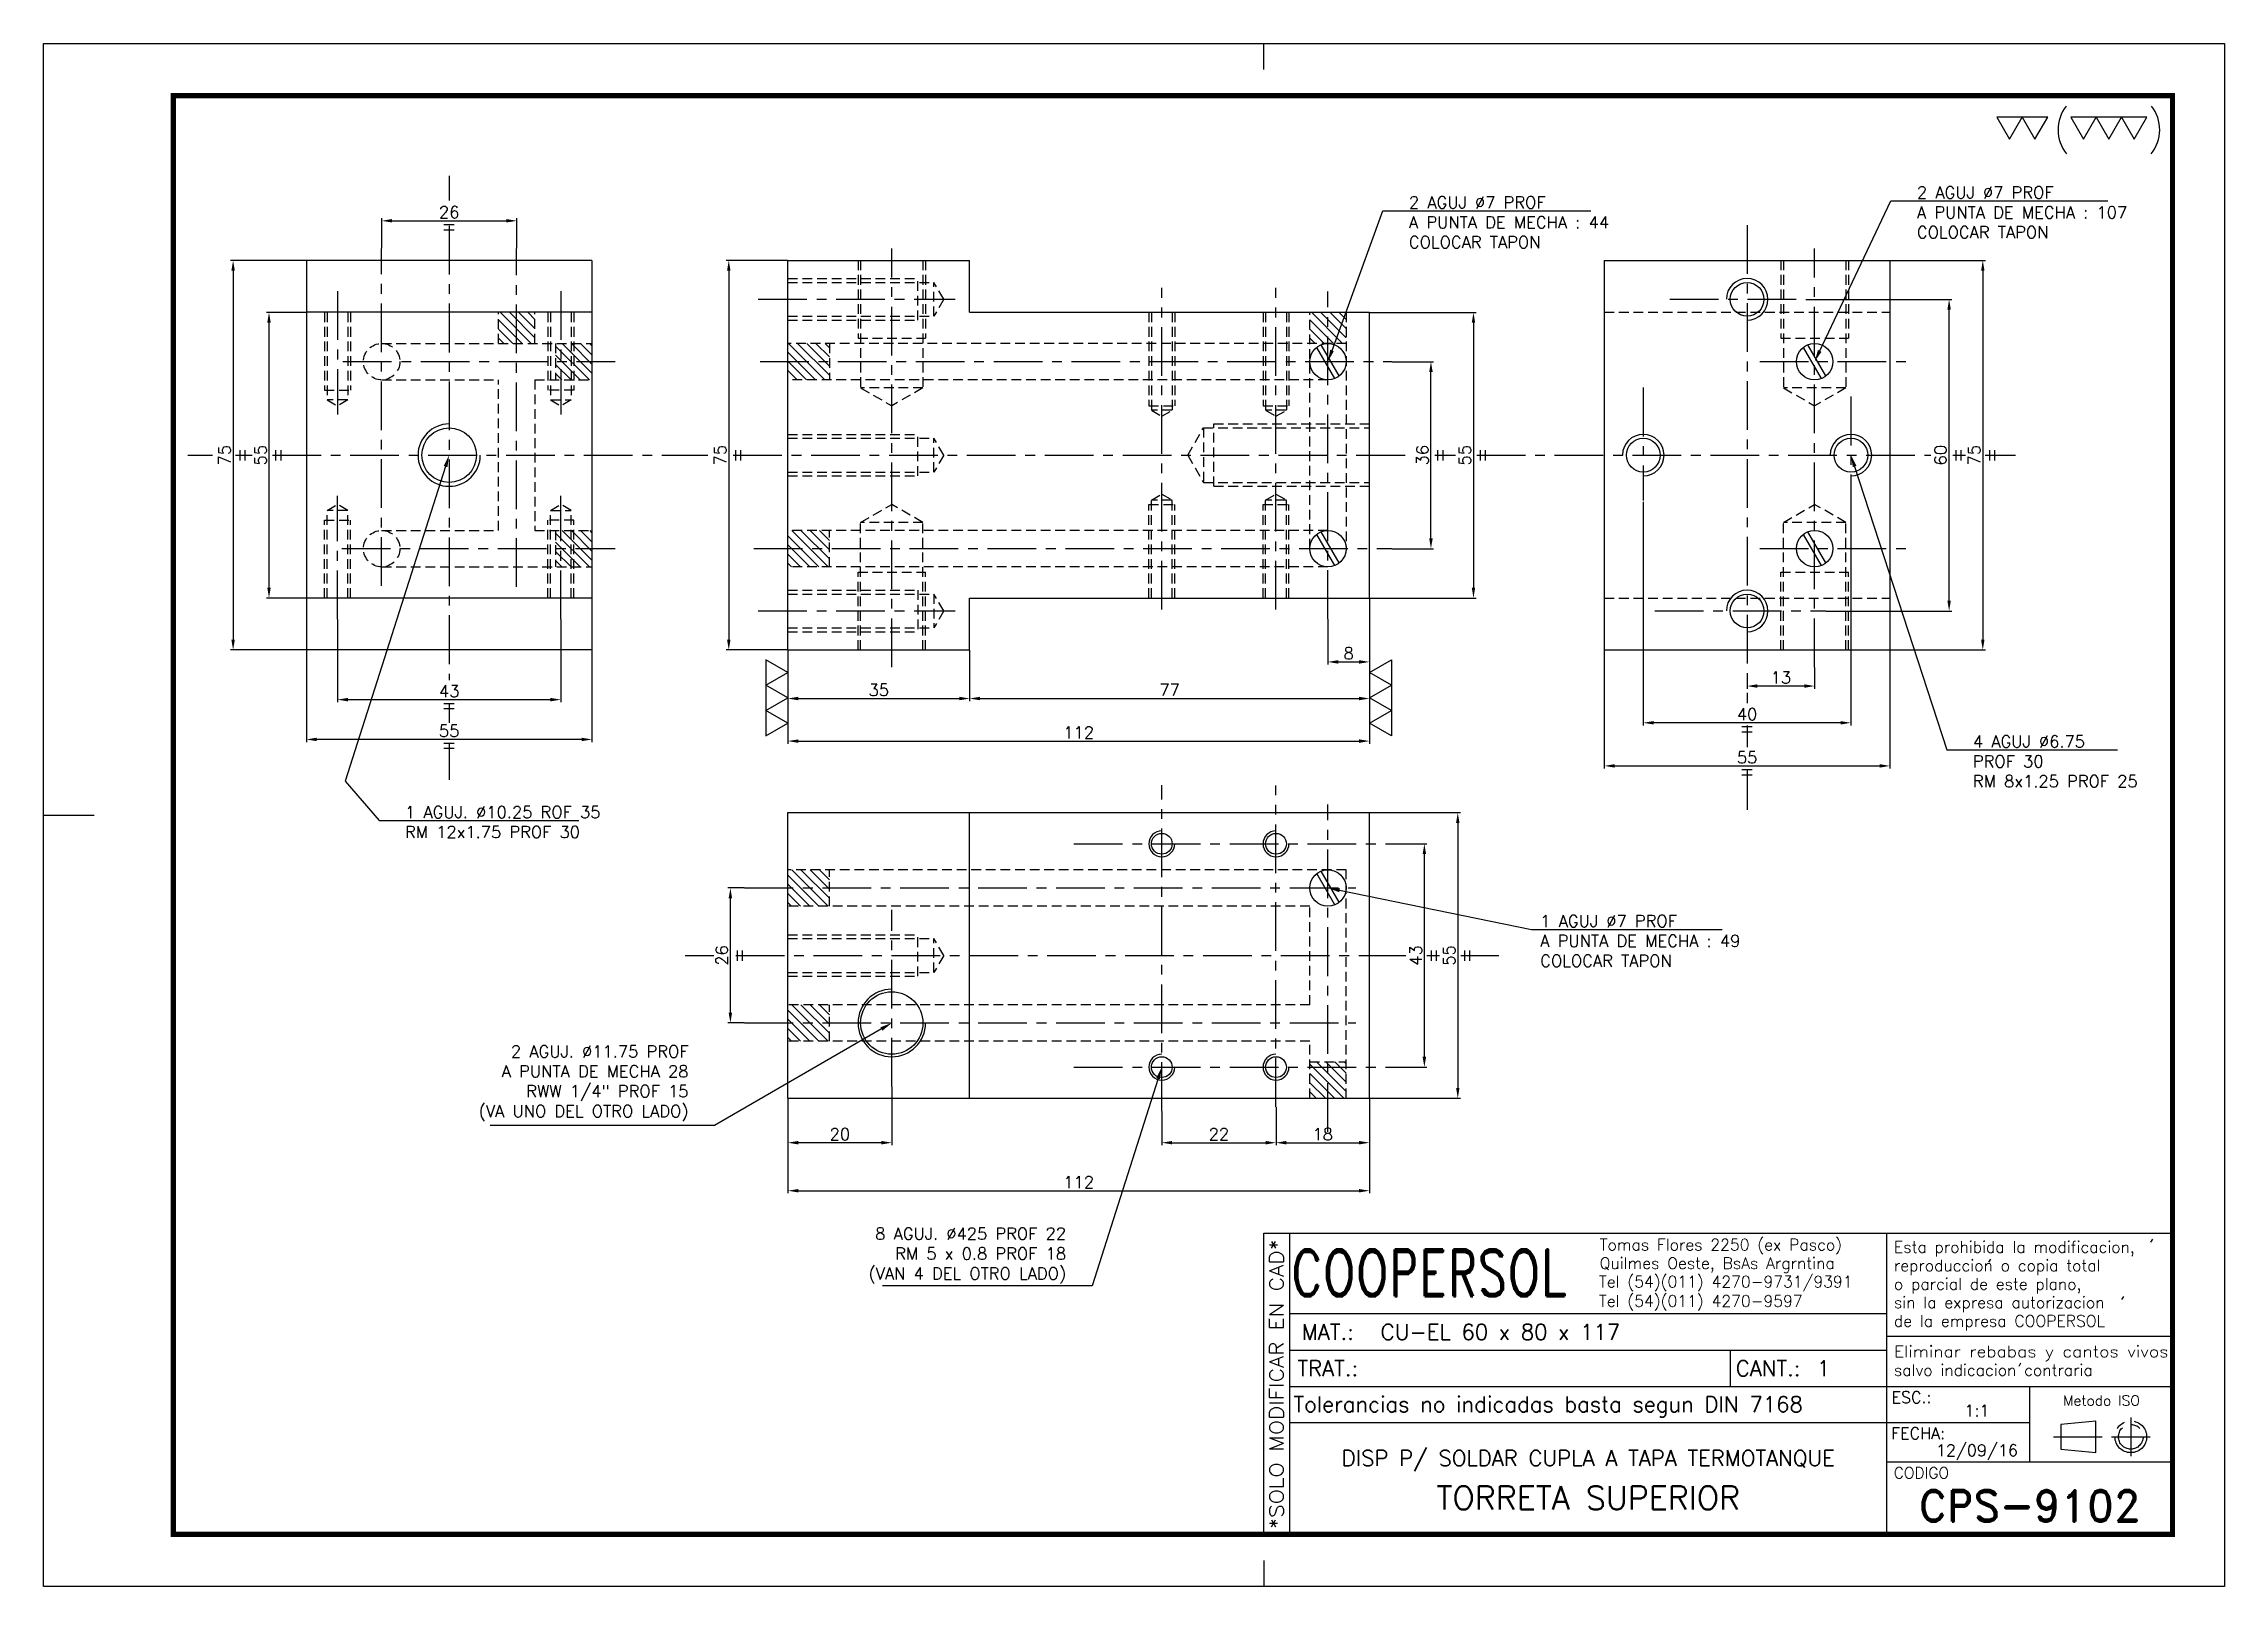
# Model space of a CAD drawing. Extents: x 0 to 420, y 0 to 297.
import ezdxf
from ezdxf import colors
from ezdxf.entities.mleader import LeaderData, LeaderLine
from ezdxf.enums import TextEntityAlignment as Align
from ezdxf.math import Vec2, Vec3

# ---------------------------------------------------------------- set-up
doc = ezdxf.new("R2010")
doc.units = 0
doc.header["$LTSCALE"] = 7.5
doc.header["$MEASUREMENT"] = 0
doc.linetypes.add('CENTER', pattern=[2, 1.25, -0.25, 0.25, -0.25])
doc.linetypes.add('HIDDEN', pattern=[0.375, 0.25, -0.125])
doc.layers.get('0').update_dxf_attribs({"linetype": 'CONTINUOUS'})
doc.layers.get('DEFPOINTS').update_dxf_attribs({"linetype": 'CONTINUOUS'})
for name, color, linetype in [('1', 1, 'CENTER'), ('CL', 1, 'CENTER'), ('CO', 3, 'CONTINUOUS'), ('FI', 1, 'CONTINUOUS'), ('OC', 1, 'HIDDEN')]:
    doc.layers.add(name, color=color, linetype=linetype)
doc.styles.add('ROMAND', font='ROMAND')
doc.styles.add('ROMANS', font='ROMANS.SHX')
doc.dimstyles.new('1', dxfattribs={"dimtxt": 2.3, "dimasz": 2, "dimexe": 0.5, "dimexo": 0.0625, "dimgap": 0.5, "dimtad": 1, "dimdec": 4, "dimdsep": 46, "dimtxsty": 'ROMANS', "dimcen": -2, "dimclrt": 7, "dimadec": 0, "dimazin": 0, "dimtfac": 0.869565, "dimtdec": 4, "dimtmove": 0, "dimatfit": 3, "dimfxl": 1, "dimtolj": 1, "dimarcsym": 0})
pattern_1 = [(135, (12802.9719, 19673.561), (-0.883883476, -0.883883476), [])]
pattern_2 = [(135, (12838.3011, 19673.561), (-0.883883476, -0.883883476), [])]

msp = doc.modelspace()

# ---------------------------------------------------------------- blocks, each defined once
blk = doc.blocks.new('A3G')
for p, q in [((235, 292), (235, 297)), ((0, 148.5), (9.75, 148.5)), ((235, 5), (235, 0))]:
    blk.add_line(p, q)
blk.add_lwpolyline([(0, 297), (420, 297), (420, 0), (0, 0)], close=True)
at = {"const_width": 1}
blk.add_lwpolyline([(25, 287), (410, 287), (410, 10), (25, 10)], close=True, dxfattribs=at)
blk = doc.blocks.new('*D2')
at = {"layer": 'CO', "color": 0, "lineweight": -2}
for p, q in [((259.93, 142.96), (266.42, 142.96)), ((265.92, 101.96), (265.92, 140.96)), ((259.17, 99.96), (266.42, 99.96))]:
    blk.add_line(p, q, dxfattribs=at)
at = {"layer": 'CO', "color": 0}
for points in [[(265.59, 140.96), (266.26, 140.96), (265.92, 142.96)], [(265.59, 101.96), (266.26, 101.96), (265.92, 99.96)]]:
    blk.add_solid(points, dxfattribs=at)
at = {"layer": 'DEFPOINTS', "color": 0}
for p in [(259.87, 142.96), (265.92, 142.96), (259.11, 99.96)]:
    blk.add_point(p, dxfattribs=at)
at = {"layer": 'CO', "color": 7, "insert": (264.27, 121.46), "char_height": 2.3, "attachment_point": 5, "rotation": 90, "style": 'ROMANS'}
blk.add_mtext('\\A1;43', dxfattribs=at)
blk = doc.blocks.new('*D3')
at = {"layer": 'CO', "color": 0, "lineweight": -2}
for p, q in [((255.41, 148.96), (272.86, 148.96)), ((272.36, 146.96), (272.36, 95.96)), ((255.41, 93.96), (272.86, 93.96))]:
    blk.add_line(p, q, dxfattribs=at)
at = {"layer": 'CO', "color": 0}
for points in [[(272.03, 146.96), (272.69, 146.96), (272.36, 148.96)], [(272.03, 95.96), (272.69, 95.96), (272.36, 93.96)]]:
    blk.add_solid(points, dxfattribs=at)
at = {"layer": 'DEFPOINTS', "color": 0}
for p in [(255.35, 148.96), (255.35, 93.96), (272.36, 93.96)]:
    blk.add_point(p, dxfattribs=at)
at = {"layer": 'CO', "color": 7, "insert": (270.71, 121.46), "char_height": 2.3, "attachment_point": 5, "rotation": 90, "style": 'ROMANS'}
blk.add_mtext('\\A1;55', dxfattribs=at)
blk = doc.blocks.new('*D4')
at = {"layer": 'CO', "color": 0, "lineweight": -2}
for p, q in [((134.93, 134.46), (131.77, 134.46)), ((132.27, 110.46), (132.27, 132.46)), ((134.93, 108.46), (131.77, 108.46))]:
    blk.add_line(p, q, dxfattribs=at)
at = {"layer": 'CO', "color": 0}
for points in [[(131.93, 132.46), (132.6, 132.46), (132.27, 134.46)], [(131.93, 110.46), (132.6, 110.46), (132.27, 108.46)]]:
    blk.add_solid(points, dxfattribs=at)
at = {"layer": 'DEFPOINTS', "color": 0}
for p in [(132.27, 134.46), (134.99, 134.46), (134.99, 108.46)]:
    blk.add_point(p, dxfattribs=at)
at = {"layer": 'CO', "color": 7, "insert": (130.62, 121.46), "char_height": 2.3, "attachment_point": 5, "rotation": 90, "style": 'ROMANS'}
blk.add_mtext('\\A1;26', dxfattribs=at)
blk = doc.blocks.new('*D5')
at = {"layer": 'CO', "color": 0, "lineweight": -2}
for p, q in [((143.35, 180.21), (143.35, 170.42)), ((178.35, 180.21), (178.35, 170.42)), ((145.35, 170.92), (176.35, 170.92))]:
    blk.add_line(p, q, dxfattribs=at)
at = {"layer": 'CO', "color": 0}
for points in [[(145.35, 171.26), (145.35, 170.59), (143.35, 170.92)], [(176.35, 171.26), (176.35, 170.59), (178.35, 170.92)]]:
    blk.add_solid(points, dxfattribs=at)
at = {"layer": 'DEFPOINTS', "color": 0}
for p in [(143.35, 180.27), (178.35, 180.27), (178.35, 170.92)]:
    blk.add_point(p, dxfattribs=at)
at = {"layer": 'CO', "color": 7, "insert": (160.85, 172.57), "char_height": 2.3, "attachment_point": 5, "style": 'ROMANS'}
blk.add_mtext('\\A1;35', dxfattribs=at)
blk = doc.blocks.new('*D6')
at = {"layer": 'CO', "color": 0, "lineweight": -2}
for p, q in [((255.35, 190.21), (255.35, 170.42)), ((178.35, 180.21), (178.35, 170.42)), ((180.35, 170.92), (253.35, 170.92))]:
    blk.add_line(p, q, dxfattribs=at)
at = {"layer": 'CO', "color": 0}
for points in [[(180.35, 171.26), (180.35, 170.59), (178.35, 170.92)], [(253.35, 171.26), (253.35, 170.59), (255.35, 170.92)]]:
    blk.add_solid(points, dxfattribs=at)
at = {"layer": 'DEFPOINTS', "color": 0}
for p in [(255.35, 190.27), (178.35, 180.27), (255.35, 170.92)]:
    blk.add_point(p, dxfattribs=at)
at = {"layer": 'CO', "color": 7, "insert": (216.85, 172.57), "char_height": 2.3, "attachment_point": 5, "style": 'ROMANS'}
blk.add_mtext('\\A1;77', dxfattribs=at)
blk = doc.blocks.new('*D7')
at = {"layer": 'CO', "color": 0, "lineweight": -2}
for p, q in [((255.35, 190.21), (255.35, 162.23)), ((143.35, 180.21), (143.35, 162.23)), ((145.35, 162.73), (253.35, 162.73))]:
    blk.add_line(p, q, dxfattribs=at)
at = {"layer": 'CO', "color": 0}
for points in [[(145.35, 163.06), (145.35, 162.39), (143.35, 162.73)], [(253.35, 163.06), (253.35, 162.39), (255.35, 162.73)]]:
    blk.add_solid(points, dxfattribs=at)
at = {"layer": 'DEFPOINTS', "color": 0}
for p in [(255.35, 190.27), (143.35, 180.27), (255.35, 162.73)]:
    blk.add_point(p, dxfattribs=at)
at = {"layer": 'CO', "color": 7, "insert": (199.35, 164.38), "char_height": 2.3, "attachment_point": 5, "style": 'ROMANS'}
blk.add_mtext('\\A1;112', dxfattribs=at)
blk = doc.blocks.new('*D8')
at = {"layer": 'CO', "color": 0, "lineweight": -2}
for p, q in [((339.37, 247.77), (367.48, 247.77)), ((366.98, 189.77), (366.98, 245.77)), ((343.31, 187.77), (367.48, 187.77))]:
    blk.add_line(p, q, dxfattribs=at)
at = {"layer": 'CO', "color": 0}
for points in [[(366.65, 245.77), (367.32, 245.77), (366.98, 247.77)], [(366.65, 189.77), (367.32, 189.77), (366.98, 187.77)]]:
    blk.add_solid(points, dxfattribs=at)
at = {"layer": 'DEFPOINTS', "color": 0}
for p in [(339.31, 247.77), (366.98, 247.77), (343.24, 187.77)]:
    blk.add_point(p, dxfattribs=at)
at = {"layer": 'CO', "color": 7, "insert": (365.33, 217.77), "char_height": 2.3, "attachment_point": 5, "rotation": 90, "style": 'ROMANS'}
blk.add_mtext('\\A1;60', dxfattribs=at)
blk = doc.blocks.new('*D9')
at = {"layer": 'CO', "color": 0, "lineweight": -2}
for p, q in [((355.64, 255.27), (373.97, 255.27)), ((373.47, 253.27), (373.47, 182.27)), ((355.64, 180.27), (373.97, 180.27))]:
    blk.add_line(p, q, dxfattribs=at)
at = {"layer": 'CO', "color": 0}
for points in [[(373.14, 253.27), (373.8, 253.27), (373.47, 255.27)], [(373.14, 182.27), (373.8, 182.27), (373.47, 180.27)]]:
    blk.add_solid(points, dxfattribs=at)
at = {"layer": 'DEFPOINTS', "color": 0}
for p in [(355.58, 255.27), (355.58, 180.27), (373.47, 180.27)]:
    blk.add_point(p, dxfattribs=at)
at = {"layer": 'CO', "color": 7, "insert": (371.82, 217.77), "char_height": 2.3, "attachment_point": 5, "rotation": 90, "style": 'ROMANS'}
blk.add_mtext('\\A1;75', dxfattribs=at)
blk = doc.blocks.new('*D10')
at = {"layer": 'CO', "color": 0, "lineweight": -2}
for p, q in [((308.08, 208.76), (308.08, 165.75)), ((348.08, 208.76), (348.08, 165.75)), ((346.08, 166.25), (310.08, 166.25))]:
    blk.add_line(p, q, dxfattribs=at)
at = {"layer": 'CO', "color": 0}
for points in [[(310.08, 166.58), (310.08, 165.92), (308.08, 166.25)], [(346.08, 166.58), (346.08, 165.92), (348.08, 166.25)]]:
    blk.add_solid(points, dxfattribs=at)
at = {"layer": 'DEFPOINTS', "color": 0}
for p in [(308.08, 208.82), (348.08, 208.82), (308.08, 166.25)]:
    blk.add_point(p, dxfattribs=at)
at = {"layer": 'CO', "color": 7, "insert": (328.08, 167.9), "char_height": 2.3, "attachment_point": 5, "style": 'ROMANS'}
blk.add_mtext('\\A1;40', dxfattribs=at)
blk = doc.blocks.new('*D11')
at = {"layer": 'CO', "color": 0, "lineweight": -2}
for p, q in [((300.58, 180.21), (300.58, 157.45)), ((355.58, 180.21), (355.58, 157.45)), ((302.58, 157.95), (353.58, 157.95))]:
    blk.add_line(p, q, dxfattribs=at)
at = {"layer": 'CO', "color": 0}
for points in [[(302.58, 158.29), (302.58, 157.62), (300.58, 157.95)], [(353.58, 158.29), (353.58, 157.62), (355.58, 157.95)]]:
    blk.add_solid(points, dxfattribs=at)
at = {"layer": 'DEFPOINTS', "color": 0}
for p in [(300.58, 180.27), (355.58, 180.27), (355.58, 157.95)]:
    blk.add_point(p, dxfattribs=at)
at = {"layer": 'CO', "color": 7, "insert": (328.08, 159.6), "char_height": 2.3, "attachment_point": 5, "style": 'ROMANS'}
blk.add_mtext('\\A1;55', dxfattribs=at)
blk = doc.blocks.new('*D12')
at = {"layer": 'CO', "color": 0, "lineweight": -2}
for p, q in [((341.08, 176.92), (341.08, 172.82)), ((328.08, 175.38), (328.08, 172.82)), ((339.08, 173.32), (330.08, 173.32))]:
    blk.add_line(p, q, dxfattribs=at)
at = {"layer": 'CO', "color": 0}
for points in [[(330.08, 173.66), (330.08, 172.99), (328.08, 173.32)], [(339.08, 173.66), (339.08, 172.99), (341.08, 173.32)]]:
    blk.add_solid(points, dxfattribs=at)
at = {"layer": 'DEFPOINTS', "color": 0}
for p in [(341.08, 176.98), (328.08, 175.45), (328.08, 173.32)]:
    blk.add_point(p, dxfattribs=at)
at = {"layer": 'CO', "color": 7, "insert": (334.58, 174.97), "char_height": 2.3, "attachment_point": 5, "style": 'ROMANS'}
blk.add_mtext('\\A1;13', dxfattribs=at)
blk = doc.blocks.new('*D13')
at = {"layer": 'CO', "color": 0, "lineweight": -2}
for p, q in [((143.35, 93.89), (143.35, 84.91)), ((163.35, 96.16), (163.35, 84.91)), ((161.35, 85.41), (145.35, 85.41))]:
    blk.add_line(p, q, dxfattribs=at)
at = {"layer": 'CO', "color": 0}
for points in [[(145.35, 85.75), (145.35, 85.08), (143.35, 85.41)], [(161.35, 85.75), (161.35, 85.08), (163.35, 85.41)]]:
    blk.add_solid(points, dxfattribs=at)
at = {"layer": 'DEFPOINTS', "color": 0}
for p in [(143.35, 93.96), (163.35, 96.22), (143.35, 85.41)]:
    blk.add_point(p, dxfattribs=at)
at = {"layer": 'CO', "color": 7, "insert": (153.35, 87.06), "char_height": 2.3, "attachment_point": 5, "style": 'ROMANS'}
blk.add_mtext('\\A1;20', dxfattribs=at)
blk = doc.blocks.new('*D14')
at = {"layer": 'CO', "color": 0, "lineweight": -2}
for p, q in [((215.35, 91.45), (215.35, 84.91)), ((237.35, 92.26), (237.35, 84.91)), ((217.35, 85.41), (235.35, 85.41))]:
    blk.add_line(p, q, dxfattribs=at)
at = {"layer": 'CO', "color": 0}
for points in [[(217.35, 85.75), (217.35, 85.08), (215.35, 85.41)], [(235.35, 85.75), (235.35, 85.08), (237.35, 85.41)]]:
    blk.add_solid(points, dxfattribs=at)
at = {"layer": 'DEFPOINTS', "color": 0}
for p in [(215.35, 91.51), (237.35, 92.32), (237.35, 85.41)]:
    blk.add_point(p, dxfattribs=at)
at = {"layer": 'CO', "color": 7, "insert": (226.35, 87.06), "char_height": 2.3, "attachment_point": 5, "style": 'ROMANS'}
blk.add_mtext('\\A1;22', dxfattribs=at)
blk = doc.blocks.new('*D15')
at = {"layer": 'CO', "color": 0, "lineweight": -2}
for p, q in [((255.35, 93.89), (255.35, 84.91)), ((237.35, 92.2), (237.35, 84.91)), ((239.35, 85.41), (253.35, 85.41))]:
    blk.add_line(p, q, dxfattribs=at)
at = {"layer": 'CO', "color": 0}
for points in [[(239.35, 85.75), (239.35, 85.08), (237.35, 85.41)], [(253.35, 85.75), (253.35, 85.08), (255.35, 85.41)]]:
    blk.add_solid(points, dxfattribs=at)
at = {"layer": 'DEFPOINTS', "color": 0}
for p in [(255.35, 93.96), (237.35, 92.26), (255.35, 85.41)]:
    blk.add_point(p, dxfattribs=at)
at = {"layer": 'CO', "color": 7, "insert": (246.35, 87.06), "char_height": 2.3, "attachment_point": 5, "style": 'ROMANS'}
blk.add_mtext('\\A1;18', dxfattribs=at)
blk = doc.blocks.new('*D16')
at = {"layer": 'CO', "color": 0, "lineweight": -2}
for p, q in [((255.35, 190.15), (255.35, 177.47)), ((247.35, 186.18), (247.35, 177.47)), ((249.35, 177.97), (253.35, 177.97))]:
    blk.add_line(p, q, dxfattribs=at)
at = {"layer": 'CO', "color": 0}
for points in [[(249.35, 178.31), (249.35, 177.64), (247.35, 177.97)], [(253.35, 178.31), (253.35, 177.64), (255.35, 177.97)]]:
    blk.add_solid(points, dxfattribs=at)
at = {"layer": 'DEFPOINTS', "color": 0}
for p in [(255.35, 190.21), (247.35, 186.25), (255.35, 177.97)]:
    blk.add_point(p, dxfattribs=at)
at = {"layer": 'CO', "color": 7, "insert": (251.35, 179.62), "char_height": 2.3, "attachment_point": 5, "style": 'ROMANS'}
blk.add_mtext('\\A1;8', dxfattribs=at)
blk = doc.blocks.new('*D17')
at = {"layer": 'CO', "color": 0, "lineweight": -2}
for p, q in [((259.73, 235.77), (267.69, 235.77)), ((267.19, 201.77), (267.19, 233.77)), ((259.73, 199.77), (267.69, 199.77))]:
    blk.add_line(p, q, dxfattribs=at)
at = {"layer": 'CO', "color": 0}
for points in [[(266.86, 233.77), (267.53, 233.77), (267.19, 235.77)], [(266.86, 201.77), (267.53, 201.77), (267.19, 199.77)]]:
    blk.add_solid(points, dxfattribs=at)
at = {"layer": 'DEFPOINTS', "color": 0}
for p in [(259.66, 235.77), (267.19, 235.77), (259.66, 199.77)]:
    blk.add_point(p, dxfattribs=at)
at = {"layer": 'CO', "color": 7, "insert": (265.54, 217.77), "char_height": 2.3, "attachment_point": 5, "rotation": 90, "style": 'ROMANS'}
blk.add_mtext('\\A1;36', dxfattribs=at)
blk = doc.blocks.new('*D18')
at = {"layer": 'CO', "color": 0, "lineweight": -2}
for p, q in [((255.41, 245.27), (275.88, 245.27)), ((275.38, 243.27), (275.38, 192.27)), ((255.41, 190.27), (275.88, 190.27))]:
    blk.add_line(p, q, dxfattribs=at)
at = {"layer": 'CO', "color": 0}
for points in [[(275.05, 243.27), (275.71, 243.27), (275.38, 245.27)], [(275.05, 192.27), (275.71, 192.27), (275.38, 190.27)]]:
    blk.add_solid(points, dxfattribs=at)
at = {"layer": 'DEFPOINTS', "color": 0}
for p in [(255.35, 245.27), (255.35, 190.27), (275.38, 190.27)]:
    blk.add_point(p, dxfattribs=at)
at = {"layer": 'CO', "color": 7, "insert": (273.73, 217.77), "char_height": 2.3, "attachment_point": 5, "rotation": 90, "style": 'ROMANS'}
blk.add_mtext('\\A1;55', dxfattribs=at)
blk = doc.blocks.new('*D19')
at = {"layer": 'CO', "color": 0, "lineweight": -2}
for p, q in [((143.29, 255.27), (131.46, 255.27)), ((131.96, 253.27), (131.96, 182.27)), ((143.29, 180.27), (131.46, 180.27))]:
    blk.add_line(p, q, dxfattribs=at)
at = {"layer": 'CO', "color": 0}
for points in [[(131.62, 253.27), (132.29, 253.27), (131.96, 255.27)], [(131.62, 182.27), (132.29, 182.27), (131.96, 180.27)]]:
    blk.add_solid(points, dxfattribs=at)
at = {"layer": 'DEFPOINTS', "color": 0}
for p in [(143.35, 255.27), (131.96, 180.27), (143.35, 180.27)]:
    blk.add_point(p, dxfattribs=at)
at = {"layer": 'CO', "color": 7, "insert": (130.31, 217.77), "char_height": 2.3, "attachment_point": 5, "rotation": 90, "style": 'ROMANS'}
blk.add_mtext('\\A1;75', dxfattribs=at)
blk = doc.blocks.new('*D20')
at = {"layer": 'CO', "color": 0, "lineweight": -2}
for p, q in [((50.61, 180.21), (50.61, 162.55)), ((105.61, 180.21), (105.61, 162.55)), ((103.61, 163.05), (52.61, 163.05))]:
    blk.add_line(p, q, dxfattribs=at)
at = {"layer": 'CO', "color": 0}
for points in [[(52.61, 163.38), (52.61, 162.71), (50.61, 163.05)], [(103.61, 163.38), (103.61, 162.71), (105.61, 163.05)]]:
    blk.add_solid(points, dxfattribs=at)
at = {"layer": 'DEFPOINTS', "color": 0}
for p in [(50.61, 180.27), (105.61, 180.27), (50.61, 163.05)]:
    blk.add_point(p, dxfattribs=at)
at = {"layer": 'CO', "color": 7, "insert": (78.11, 164.7), "char_height": 2.3, "attachment_point": 5, "style": 'ROMANS'}
blk.add_mtext('\\A1;55', dxfattribs=at)
blk = doc.blocks.new('*D21')
at = {"layer": 'CO', "color": 0, "lineweight": -2}
for p, q in [((50.54, 245.27), (42.91, 245.27)), ((43.41, 192.27), (43.41, 243.27)), ((50.54, 190.27), (42.91, 190.27))]:
    blk.add_line(p, q, dxfattribs=at)
at = {"layer": 'CO', "color": 0}
for points in [[(43.07, 243.27), (43.74, 243.27), (43.41, 245.27)], [(43.07, 192.27), (43.74, 192.27), (43.41, 190.27)]]:
    blk.add_solid(points, dxfattribs=at)
at = {"layer": 'DEFPOINTS', "color": 0}
for p in [(43.41, 245.27), (50.61, 245.27), (50.61, 190.27)]:
    blk.add_point(p, dxfattribs=at)
at = {"layer": 'CO', "color": 7, "insert": (41.76, 217.77), "char_height": 2.3, "attachment_point": 5, "rotation": 90, "style": 'ROMANS'}
blk.add_mtext('\\A1;55', dxfattribs=at)
blk = doc.blocks.new('*D22')
at = {"layer": 'CO', "color": 0, "lineweight": -2}
for p, q in [((50.54, 255.27), (35.99, 255.27)), ((36.49, 253.27), (36.49, 182.27)), ((50.54, 180.27), (35.99, 180.27))]:
    blk.add_line(p, q, dxfattribs=at)
at = {"layer": 'CO', "color": 0}
for points in [[(36.16, 253.27), (36.83, 253.27), (36.49, 255.27)], [(36.16, 182.27), (36.83, 182.27), (36.49, 180.27)]]:
    blk.add_solid(points, dxfattribs=at)
at = {"layer": 'DEFPOINTS', "color": 0}
for p in [(50.61, 255.27), (36.49, 180.27), (50.61, 180.27)]:
    blk.add_point(p, dxfattribs=at)
at = {"layer": 'CO', "color": 7, "insert": (34.84, 217.77), "char_height": 2.3, "attachment_point": 5, "rotation": 90, "style": 'ROMANS'}
blk.add_mtext('\\A1;75', dxfattribs=at)
blk = doc.blocks.new('*D23')
at = {"layer": 'CO', "color": 0, "lineweight": -2}
for p, q in [((143.35, 93.89), (143.35, 75.67)), ((255.35, 93.89), (255.35, 75.67)), ((145.35, 76.17), (253.35, 76.17))]:
    blk.add_line(p, q, dxfattribs=at)
at = {"layer": 'CO', "color": 0}
for points in [[(145.35, 76.5), (145.35, 75.84), (143.35, 76.17)], [(253.35, 76.5), (253.35, 75.84), (255.35, 76.17)]]:
    blk.add_solid(points, dxfattribs=at)
at = {"layer": 'DEFPOINTS', "color": 0}
for p in [(143.35, 93.96), (255.35, 93.96), (255.35, 76.17)]:
    blk.add_point(p, dxfattribs=at)
at = {"layer": 'CO', "color": 7, "insert": (199.35, 77.82), "char_height": 2.3, "attachment_point": 5, "style": 'ROMANS'}
blk.add_mtext('\\A1;112', dxfattribs=at)
blk = doc.blocks.new('*D24')
at = {"layer": 'CO', "color": 0, "lineweight": -2}
for p, q in [((65.11, 257.61), (65.11, 263.39)), ((67.11, 262.89), (89.11, 262.89)), ((91.11, 257.61), (91.11, 263.39))]:
    blk.add_line(p, q, dxfattribs=at)
at = {"layer": 'CO', "color": 0}
for points in [[(67.11, 263.23), (67.11, 262.56), (65.11, 262.89)], [(89.11, 263.23), (89.11, 262.56), (91.11, 262.89)]]:
    blk.add_solid(points, dxfattribs=at)
at = {"layer": 'DEFPOINTS', "color": 0}
for p in [(91.11, 262.89), (65.11, 257.55), (91.11, 257.55)]:
    blk.add_point(p, dxfattribs=at)
at = {"layer": 'CO', "color": 7, "insert": (78.11, 264.54), "char_height": 2.3, "attachment_point": 5, "style": 'ROMANS'}
blk.add_mtext('\\A1;26', dxfattribs=at)
blk = doc.blocks.new('*D25')
at = {"layer": 'CO', "color": 0, "lineweight": -2}
for p, q in [((56.61, 186.14), (56.61, 170.21)), ((99.61, 186.14), (99.61, 170.21)), ((58.61, 170.71), (97.61, 170.71))]:
    blk.add_line(p, q, dxfattribs=at)
at = {"layer": 'CO', "color": 0}
for points in [[(58.61, 171.04), (58.61, 170.37), (56.61, 170.71)], [(97.61, 171.04), (97.61, 170.37), (99.61, 170.71)]]:
    blk.add_solid(points, dxfattribs=at)
at = {"layer": 'DEFPOINTS', "color": 0}
for p in [(56.61, 186.2), (99.61, 186.2), (99.61, 170.71)]:
    blk.add_point(p, dxfattribs=at)
at = {"layer": 'CO', "color": 7, "insert": (78.11, 172.36), "char_height": 2.3, "attachment_point": 5, "style": 'ROMANS'}
blk.add_mtext('\\A1;43', dxfattribs=at)
blk = doc.blocks.new('COOPERSOLROT-02')
for p, q in [((0, 58), (175, 58)), ((0, 0), (0, 58)), ((5, 0), (5, 58)), ((120, 0), (120, 58)), ((175, 0), (175, 58)), ((5, 42.5), (120, 42.5)), ((120, 38.19), (175, 38.19)), ((5, 35.5), (120, 35.5)), ((89.89, 28.5), (89.89, 35.5)), ((5, 28.5), (175, 28.5)), ((147.5, 14), (147.5, 28.5)), ((147.5, 21.5), (5, 21.5)), ((120, 14), (175, 14)), ((0, 0), (175, 0))]:
    blk.add_line(p, q)
at = {"color": 1, "linetype": 'CENTER'}
blk.add_line((166.98, 22.51), (166.98, 15.06), dxfattribs=at)
for points in [[(152.09, 18.79), (161.93, 18.79)], [(163.26, 18.79), (170.71, 18.79)]]:
    blk.add_lwpolyline(points, dxfattribs=at)
at = {"layer": '1'}
for points in [[(170.85, 56.26), (171.21, 56.85)], [(139.66, 52.43), (140.02, 53.02)], [(165.28, 45.22), (165.64, 45.81)], [(145.46, 32.42), (145.82, 33.01)]]:
    blk.add_lwpolyline(points, dxfattribs=at)
blk.add_lwpolyline([(160.25, 18.79), (160.25, 21.83), (153.47, 21.16), (153.47, 16.41), (160.25, 15.74)], close=True, dxfattribs=at)
for radius in [3.05, 2.37]:
    blk.add_circle((166.98, 18.79), radius, dxfattribs=at)
at = {"style": 'ROMANS', "width": 0.996387}
blk.add_text('*SOLO MODIFICAR EN CAD*', height=2.7, rotation=90, dxfattribs=at).set_placement((3.77, 1.09), (3.77, 56.81), align=Align.FIT)
at = {"style": 'ROMAND', "width": 0.75}
blk.add_text('COOPERSOL', height=9, dxfattribs=at).set_placement((5.26, 45.85))
at = {"style": 'ROMANS'}
for s, p in [('MAT.:', (7.32, 37.47)), ('TRAT.:', (6.5, 30.47)), ('CANT.:', (90.89, 30.47)), ('Tolerancias no indicadas basta segun DIN 7168', (5.7, 23.56))]:
    blk.add_text(s, height=3, dxfattribs=at).set_placement(p)
for tag, height, style, p in [('CONJUNTO', 2.3, 'ROMANS', (62.5, 17.5)), ('SUBCONJUNTO', 3, 'ROMANS', (62.5, 11.5)), ('COD-PLA', 6, 'ROMAND', (147.5, 5.5)), ('DENOMINACION', 4.5, 'ROMANS', (62.5, 4.75))]:
    blk.add_attdef(tag, text='', height=height, dxfattribs=dict(style=style)).set_placement(p, align=Align.MIDDLE)
at = {"layer": '1', "style": 'ROMANS'}
for s, height, p in [('Tomas Flores 2250 (ex Pasco)', 2.2, (64.69, 54.68)), ('Esta prohibida la modificacion,', 2.2, (121.36, 54.23)), ('Quilmes Oeste, BsAs Argrntina', 2.2, (64.69, 51.12)), ('reproduccion o copia total', 2.2, (121.36, 50.67)), ('Tel (54)(011) 4270-9731/9391', 2.2, (64.55, 47.56)), ('Tel (54)(011) 4270-9597', 2.2, (64.55, 43.83)), ('o parcial de este plano,', 2.2, (121.36, 47.11)), ('sin la expresa autorizacion ', 2.2, (121.36, 43.55)), ('de la empresa COOPERSOL', 2.2, (121.36, 39.99)), ('salvo indicacion contraria', 2.2, (121.36, 30.54)), ('ESC.:', 2.25, (120.89, 25.29)), ('FECHA:', 2.25, (120.81, 18.36)), ('CODIGO', 2.16, (121.33, 10.78))]:
    blk.add_text(s, height=height, dxfattribs=at).set_placement(p)
at = {"layer": '1', "style": 'ROMANS', "width": 0.96139}
blk.add_text('Eliminar rebabas y cantos vivos', height=2.2, dxfattribs=at).set_placement((121.34, 34.1), (174.21, 34.1), align=Align.FIT)
at = {"layer": '1', "style": 'ROMANS'}
blk.add_text('Metodo ISO', height=1.948, dxfattribs=at).set_placement((161.34, 25.77), align=Align.MIDDLE)
for tag, p in [('MAT', (22.51, 37.47)), ('TRAT', (22.51, 30.47)), ('CANT', (106.49, 30.47))]:
    blk.add_attdef(tag, p, '', height=3, dxfattribs=at)
for tag, p in [('ESC', (137.33, 22.73)), ('FECHA', (137.33, 15.06))]:
    blk.add_attdef(tag, text='', height=2.25, dxfattribs=at).set_placement(p, align=Align.CENTER)

# ---------------------------------------------------------------- dimensions: what is measured, and where the dimension line sits
at = {"layer": 'CO'}
for base, p1, p2, picture, middle in [((91.10617, 262.89251), (65.10617, 257.54565), (91.10617, 257.54565), '*D24', (78.10617, 264.54251)), ((308.08188, 166.25158), (348.08188, 208.82229), (308.08188, 208.82229), '*D10', (328.08188, 167.90158)), ((255.34794, 162.72633), (143.34794, 180.27395), (255.34794, 190.27395), '*D7', (199.34794, 164.37633)), ((255.34794, 177.97332), (247.34794, 186.24695), (255.34794, 190.21145), '*D16', (251.34794, 179.62332)), ((99.60617, 170.70603), (56.60617, 186.20078), (99.60617, 186.20078), '*D25', (78.10617, 172.35603)), ((50.60617, 163.04533), (105.60617, 180.27395), (50.60617, 180.27395), '*D20', (78.10617, 164.69533)), ((178.34794, 170.92496), (143.34794, 180.27395), (178.34794, 180.27395), '*D5', (160.84794, 172.57496)), ((355.58188, 157.95495), (300.58188, 180.27395), (355.58188, 180.27395), '*D11', (328.08188, 159.60495)), ((328.08188, 173.32188), (341.08188, 176.98246), (328.08188, 175.44567), '*D12', (334.58188, 174.97188)), ((143.34794, 85.41428), (163.34794, 96.22498), (143.34794, 93.95719), '*D13', (153.34794, 87.06428)), ((255.34794, 76.16951), (143.34794, 93.95719), (255.34794, 93.95719), '*D23', (199.34794, 77.81951)), ((255.34794, 85.41428), (237.34794, 92.25804), (255.34794, 93.95719), '*D15', (246.34794, 87.06428)), ((237.34794, 85.41428), (215.34794, 91.51486), (237.34794, 92.32054), '*D14', (226.34794, 87.06428))]:
    dim = msp.add_linear_dim(base=base, p1=p1, p2=p2, dimstyle='1', dxfattribs=at)
    dim.commit()
    dim.dimension.update_dxf_attribs({"geometry": picture, "text_midpoint": middle})
for base, p1, p2, picture, middle in [((36.49303, 180.27395), (50.60617, 255.27395), (50.60617, 180.27395), '*D22', (34.84303, 217.77395)), ((131.95675, 180.27395), (143.34794, 255.27395), (143.34794, 180.27395), '*D19', (130.30675, 217.77395)), ((373.46873, 180.27395), (355.58188, 255.27395), (355.58188, 180.27395), '*D9', (371.81873, 217.77395)), ((43.40778, 245.27395), (50.60617, 190.27395), (50.60617, 245.27395), '*D21', (41.75778, 217.77395)), ((275.38053, 190.27395), (255.34794, 245.27395), (255.34794, 190.27395), '*D18', (273.73053, 217.77395)), ((366.98371, 247.77395), (343.24352, 187.77395), (339.30522, 247.77395), '*D8', (365.33371, 217.77395)), ((267.19196, 235.77395), (259.66353, 199.77395), (259.66353, 235.77395), '*D17', (265.54196, 217.77395)), ((272.3597, 93.95719), (255.34794, 148.95719), (255.34794, 93.95719), '*D3', (270.7097, 121.45719)), ((265.9238, 142.95719), (259.10934, 99.95719), (259.86649, 142.95719), '*D2', (264.2738, 121.45719)), ((132.26583, 134.45719), (134.99295, 108.45719), (134.99295, 134.45719), '*D4', (130.61583, 121.45719))]:
    dim = msp.add_linear_dim(base=base, p1=p1, p2=p2, angle=90, dimstyle='1', dxfattribs=at)
    dim.commit()
    dim.dimension.update_dxf_attribs({"geometry": picture, "text_midpoint": middle})
dim = msp.add_linear_dim(base=(255.34794, 170.92496), p1=(178.34794, 180.27395), p2=(255.34794, 190.27395), dimstyle='1', override={"dimtmove": 1}, dxfattribs=at)
dim.commit()
dim.dimension.update_dxf_attribs({"geometry": '*D6', "text_midpoint": (216.84794, 172.57496)})

# ---------------------------------------------------------------- hatches: boundary and pattern name
at = {"layer": 'CO'}
h = msp.add_hatch(dxfattribs=at)
h.set_pattern_fill('ANSI31', color=256, scale=10, angle=90, style=0)
h.set_pattern_definition(pattern_2)
h.paths.add_polyline_path([(94.60617, 239.27395), (94.60617, 245.27395), (91.10617, 245.27395), (91.10617, 239.27395)])
h.paths.add_polyline_path([(87.60617, 239.27395), (91.10617, 239.27395), (91.10617, 245.27395), (87.60617, 245.27395)])
h = msp.add_hatch(dxfattribs=at)
h.set_pattern_fill('ANSI31', color=256, scale=10, angle=90, style=0)
h.set_pattern_definition([(135, (12994.5428, 19673.561), (-0.883883476, -0.883883476), [])])
h.paths.add_polyline_path([(247.34794, 245.27395), (247.34794, 239.27395), (250.84794, 239.27395), (250.84794, 245.27395)])
h.paths.add_polyline_path([(243.84794, 245.27395), (243.84794, 239.27395), (247.34794, 239.27395), (247.34794, 245.27395)])
h = msp.add_hatch(dxfattribs=at)
h.set_pattern_fill('ANSI31', color=256, scale=10, angle=90, style=0)
h.set_pattern_definition([(135, (12838.3011, 19709.561), (-0.883883476, -0.883883476), [])])
h.paths.add_polyline_path([(102.10617, 235.77395), (102.10617, 232.27395), (105.60617, 232.27395), (105.60617, 235.77395)])
h.paths.add_polyline_path([(102.10617, 239.27395), (102.10617, 235.77395), (105.60617, 235.77395), (105.60617, 239.27395)])
h.paths.add_polyline_path([(101.60617, 239.27395), (101.60617, 235.77395), (102.10617, 235.77395), (102.10617, 239.27395)])
h.paths.add_polyline_path([(101.60617, 235.77395), (101.60617, 232.27395), (102.10617, 232.27395), (102.10617, 235.77395)])
h.paths.add_polyline_path([(99.60617, 235.77395), (99.60617, 232.27395), (101.60617, 232.27395), (101.60617, 235.77395)])
h.paths.add_polyline_path([(99.60617, 239.27395), (99.60617, 235.77395), (101.60617, 235.77395), (101.60617, 239.27395)])
h.paths.add_polyline_path([(98.60617, 239.27395), (98.60617, 235.77395), (99.60617, 235.77395), (99.60617, 239.27395)])
h.paths.add_polyline_path([(98.60617, 235.77395), (98.60617, 232.27395), (99.60617, 232.27395), (99.60617, 235.77395)])
h = msp.add_hatch(dxfattribs=at)
h.set_pattern_fill('ANSI31', color=256, scale=10, angle=90, style=0)
h.set_pattern_definition(pattern_1)
h.paths.add_polyline_path([(143.34794, 235.77395), (143.34794, 232.27395), (151.34794, 232.27395), (151.34794, 235.77395)])
h.paths.add_polyline_path([(143.34794, 239.27395), (143.34794, 235.77395), (151.34794, 235.77395), (151.34794, 239.27395)])
h = msp.add_hatch(dxfattribs=at)
h.set_pattern_fill('ANSI31', color=256, scale=10, angle=90, style=0)
h.set_pattern_definition(pattern_2)
h.paths.add_polyline_path([(102.10617, 199.77395), (102.10617, 196.27395), (105.60617, 196.27395), (105.60617, 199.77395)])
h.paths.add_polyline_path([(102.10617, 203.27395), (102.10617, 199.77395), (105.60617, 199.77395), (105.60617, 203.27395)])
h.paths.add_polyline_path([(101.60617, 203.27395), (101.60617, 199.77395), (102.10617, 199.77395), (102.10617, 203.27395)])
h.paths.add_polyline_path([(101.60617, 199.77395), (101.60617, 196.27395), (102.10617, 196.27395), (102.10617, 199.77395)])
h.paths.add_polyline_path([(99.60617, 199.77395), (99.60617, 196.27395), (101.60617, 196.27395), (101.60617, 199.77395)])
h.paths.add_polyline_path([(99.60617, 203.27395), (99.60617, 199.77395), (101.60617, 199.77395), (101.60617, 203.27395)])
h.paths.add_polyline_path([(98.60617, 203.27395), (98.60617, 199.77395), (99.60617, 199.77395), (99.60617, 203.27395)])
h.paths.add_polyline_path([(98.60617, 199.77395), (98.60617, 196.27395), (99.60617, 196.27395), (99.60617, 199.77395)])
h = msp.add_hatch(dxfattribs=at)
h.set_pattern_fill('ANSI31', color=256, scale=10, angle=90, style=0)
h.set_pattern_definition(pattern_1)
h.paths.add_polyline_path([(143.34794, 199.77395), (143.34794, 196.27395), (151.34794, 196.27395), (151.34794, 199.77395)])
h.paths.add_polyline_path([(143.34794, 203.27395), (143.34794, 199.77395), (151.34794, 199.77395), (151.34794, 203.27395)])
h = msp.add_hatch(dxfattribs=at)
h.set_pattern_fill('ANSI31', color=256, scale=10, angle=90, style=0)
h.set_pattern_definition([(135, (12802.9719, 19608.2442), (-0.883883476, -0.883883476), [])])
h.paths.add_polyline_path([(143.34794, 134.45719), (143.34794, 130.95719), (151.34794, 130.95719), (151.34794, 134.45719)])
h.paths.add_polyline_path([(143.34794, 137.95719), (143.34794, 134.45719), (151.34794, 134.45719), (151.34794, 137.95719)])
h = msp.add_hatch(dxfattribs=at)
h.set_pattern_fill('ANSI31', color=256, scale=10, angle=90, style=0)
h.set_pattern_definition([(135, (12802.9719, 19582.2442), (-0.883883476, -0.883883476), [])])
h.paths.add_polyline_path([(143.34794, 108.45719), (143.34794, 104.95719), (151.34794, 104.95719), (151.34794, 108.45719)])
h.paths.add_polyline_path([(143.34794, 111.95719), (143.34794, 108.45719), (151.34794, 108.45719), (151.34794, 111.95719)])
h = msp.add_hatch(dxfattribs=at)
h.set_pattern_fill('ANSI31', color=256, scale=10, angle=90, style=0)
h.set_pattern_definition([(135, (12802.9719, 19744.7871), (-0.883883476, -0.883883476), [])])
h.paths.add_polyline_path([(243.84794, 93.95719), (247.34794, 93.95719), (247.34794, 100.95719), (243.84794, 100.95719)])
h.paths.add_polyline_path([(247.34794, 93.95719), (250.84794, 93.95719), (250.84794, 100.95719), (247.34794, 100.95719)])

# ---------------------------------------------------------------- linework, layer by layer
for p, q in [((105.60617, 255.27395), (50.60617, 255.27395)), ((50.60617, 255.27395), (50.60617, 180.27395)), ((105.60617, 255.27395), (105.60617, 180.27395)), ((143.34794, 255.27395), (178.34794, 255.27395)), ((143.34794, 180.27395), (143.34794, 255.27395)), ((178.34794, 245.27395), (178.34794, 255.27395)), ((300.58188, 255.27395), (300.58188, 180.27395)), ((300.58188, 255.27395), (355.58188, 255.27395)), ((355.58188, 255.27395), (355.58188, 180.27395)), ((105.60617, 245.27395), (50.60617, 245.27395)), ((178.34794, 245.27395), (255.34794, 245.27395)), ((255.34794, 190.27395), (255.34794, 245.27395)), ((248.64697, 232.52395), (245.18287, 238.52395)), ((249.513, 233.02395), (246.0489, 239.02395)), ((342.38092, 232.52395), (338.91682, 238.52395)), ((343.24695, 233.02395), (339.78284, 239.02395)), ((248.64697, 196.52395), (245.18287, 202.52395)), ((249.513, 197.02395), (246.0489, 203.02395)), ((342.38092, 196.52395), (338.91682, 202.52395)), ((343.24695, 197.02395), (339.78284, 203.02395)), ((105.60617, 190.27395), (50.60617, 190.27395)), ((178.34794, 190.27395), (255.34794, 190.27395)), ((178.34794, 180.27395), (178.34794, 190.27395)), ((105.60617, 180.27395), (50.60617, 180.27395)), ((143.34794, 180.27395), (178.34794, 180.27395)), ((300.58188, 180.27395), (355.58188, 180.27395)), ((143.34794, 93.95719), (143.34794, 148.95719)), ((143.34794, 148.95719), (255.34794, 148.95719)), ((178.34794, 93.95719), (178.34794, 148.95719)), ((255.34794, 93.95719), (255.34794, 148.95719)), ((248.64697, 131.20719), (245.18287, 137.20719)), ((249.513, 131.70719), (246.0489, 137.70719)), ((143.34794, 93.95719), (255.34794, 93.95719))]:
    msp.add_line(p, q)
for centre, radius in [((328.08188, 247.77395), 3.25), ((247.34794, 235.77395), 3.5), ((341.08188, 235.77395), 3.5), ((78.10617, 217.77395), 5.25), ((308.08188, 217.77395), 3.25), ((348.08188, 217.77395), 3.25), ((247.34794, 199.77395), 3.5), ((341.08188, 199.77395), 3.5), ((328.08188, 187.77395), 3.25), ((215.34794, 142.95719), 2), ((237.34794, 142.95719), 2), ((247.34794, 134.45719), 3.5), ((163.34794, 108.45719), 6), ((215.34794, 99.95719), 2), ((237.34794, 99.95719), 2)]:
    msp.add_circle(centre, radius)
at = {"layer": 'CL'}
for p, q in [((78.10617, 271.52439), (78.10617, 266.79201)), ((78.10617, 261.94421), (78.10617, 174.45971)), ((328.08188, 262.0311), (328.08188, 170.05291)), ((65.10617, 192.60943), (65.10617, 257.54565)), ((91.10617, 192.39663), (91.10617, 257.54565)), ((163.34794, 176.98246), (163.34794, 257.54565)), ((341.08188, 176.98246), (341.08188, 257.54565)), ((56.60617, 249.34713), (56.60617, 225.5863)), ((99.60617, 249.34713), (99.60617, 225.5863)), ((215.34794, 188.04637), (215.34794, 250.01057)), ((237.34794, 188.04637), (237.34794, 250.01057)), ((247.34794, 186.24695), (247.34794, 249.25655)), ((137.64594, 247.77395), (175.56421, 247.77395)), ((313.16918, 247.77395), (339.30522, 247.77395)), ((57.65598, 235.77395), (110.05408, 235.77395)), ((137.97403, 235.77395), (259.66353, 235.77395)), ((330.51118, 235.77395), (360.02979, 235.77395)), ((308.08188, 230.77159), (308.08188, 209.01483)), ((348.08188, 229.03875), (348.08188, 208.82229)), ((27.74363, 217.77395), (32.51876, 217.77395)), ((36.95408, 217.77395), (40.15013, 217.77395)), ((44.06365, 217.77395), (127.95173, 217.77395)), ((132.81831, 217.77395), (263.90313, 217.77395)), ((267.92142, 217.77395), (271.9397, 217.77395)), ((276.01458, 217.77395), (363.43795, 217.77395)), ((367.69109, 217.77395), (370.13041, 217.77395)), ((373.94573, 217.77395), (379.76254, 217.77395)), ((56.60617, 186.20078), (56.60617, 209.96161)), ((99.60617, 186.20078), (99.60617, 209.96161)), ((57.46366, 199.77395), (110.05408, 199.77395)), ((136.7922, 199.77395), (259.66353, 199.77395)), ((330.51118, 199.77395), (360.02979, 199.77395)), ((137.64594, 187.77395), (175.56421, 187.77395)), ((310.30496, 187.77395), (343.24352, 187.77395)), ((78.10617, 170.01731), (78.10617, 166.21874)), ((328.08188, 165.73722), (328.08188, 161.57847)), ((78.10617, 162.29139), (78.10617, 155.29429)), ((328.08188, 157.18431), (328.08188, 149.49454)), ((215.34794, 91.51486), (215.34794, 154.27542)), ((237.34794, 92.32054), (237.34794, 154.20072)), ((247.34794, 87.50016), (247.34794, 150.50977)), ((198.42906, 142.95719), (259.86649, 142.95719)), ((134.99295, 134.45719), (252.71074, 134.45719)), ((163.34794, 96.22498), (163.34794, 130.22167)), ((123.55846, 121.45719), (129.04779, 121.45719)), ((133.28996, 121.45719), (262.32104, 121.45719)), ((266.41794, 121.45719), (268.81956, 121.45719)), ((272.96354, 121.45719), (280.29134, 121.45719)), ((134.99295, 108.45719), (252.71074, 108.45719)), ((198.42906, 99.95719), (259.10934, 99.95719))]:
    msp.add_line(p, q, dxfattribs=at)
at = {"layer": 'CO'}
for p, q in [((79.07808, 262.11851), (77.07796, 262.11851)), ((79.07808, 261.11851), (77.07796, 261.11851)), ((37.77241, 218.74586), (37.77241, 216.74574)), ((38.77241, 218.74586), (38.77241, 216.74574)), ((44.68716, 218.74586), (44.68716, 216.74574)), ((45.68716, 218.74586), (45.68716, 216.74574)), ((133.23613, 218.74586), (133.23613, 216.74574)), ((134.23613, 218.74586), (134.23613, 216.74574)), ((268.47134, 218.74586), (268.47134, 216.74574)), ((269.47134, 218.74586), (269.47134, 216.74574)), ((276.65991, 218.74586), (276.65991, 216.74574)), ((277.65991, 218.74586), (277.65991, 216.74574)), ((368.26309, 218.74586), (368.26309, 216.74574)), ((369.26309, 218.74586), (369.26309, 216.74574)), ((374.74812, 218.74586), (374.74812, 216.74574)), ((375.74812, 218.74586), (375.74812, 216.74574)), ((79.07808, 169.93203), (77.07796, 169.93203)), ((79.07808, 168.93203), (77.07796, 168.93203)), ((329.05379, 165.47758), (327.05367, 165.47758)), ((329.05379, 164.47758), (327.05367, 164.47758)), ((79.07808, 162.27133), (77.07796, 162.27133)), ((79.07808, 161.27133), (77.07796, 161.27133)), ((329.05379, 157.18095), (327.05367, 157.18095)), ((329.05379, 156.18095), (327.05367, 156.18095)), ((133.54521, 122.4291), (133.54521, 120.42898)), ((134.54521, 122.4291), (134.54521, 120.42898)), ((267.20319, 122.4291), (267.20319, 120.42898)), ((268.20319, 122.4291), (268.20319, 120.42898)), ((273.63908, 122.4291), (273.63908, 120.42898)), ((274.63908, 122.4291), (274.63908, 120.42898))]:
    msp.add_line(p, q, dxfattribs=at)
for points in [[(378.63334, 278.60654), (381.07749, 282.83994), (376.18919, 282.83994)], [(383.52164, 278.60654), (385.9658, 282.83994), (381.07749, 282.83994)], [(392.86082, 278.60654), (395.30497, 282.83994), (390.41666, 282.83994)], [(397.74912, 278.60654), (400.19327, 282.83994), (395.30497, 282.83994)], [(402.63743, 278.60654), (405.08158, 282.83994), (400.19327, 282.83994)], [(143.34794, 175.9362), (139.11454, 178.38035), (139.11454, 173.49205)], [(255.34794, 175.9362), (259.58133, 178.38035), (259.58133, 173.49205)], [(143.34794, 171.04789), (139.11454, 173.49205), (139.11454, 168.60374)], [(255.34794, 171.04789), (259.58133, 173.49205), (259.58133, 168.60374)], [(143.34794, 166.15959), (139.11454, 168.60374), (139.11454, 163.71544)], [(255.34794, 166.15959), (259.58133, 168.60374), (259.58133, 163.71544)]]:
    msp.add_lwpolyline(points, close=True, dxfattribs=at)
for centre, start, end in [((395.31875, 280.43505), 141.7687645, 219.2464834), ((400.1795, 280.43505), 320.7535166, 38.2312355)]:
    msp.add_arc(centre, 7.35713, start, end, dxfattribs=at)
at = {"layer": 'FI'}
for centre, radius, start, end in [((328.08188, 247.77395), 4, 270, 180), ((78.10617, 217.77395), 6, 90, 0), ((308.08188, 217.77395), 4, 270, 180), ((348.08188, 217.77395), 4, 270, 180), ((328.08188, 187.77395), 4, 270, 180), ((215.34794, 142.95719), 2.5, 90, 0), ((237.34794, 142.95719), 2.5, 90, 0), ((163.34794, 108.45719), 6.5, 90, 0), ((215.34794, 99.95719), 2.5, 90, 0), ((237.34794, 99.95719), 2.5, 90, 0)]:
    msp.add_arc(centre, radius, start, end, dxfattribs=at)
at = {"layer": 'OC'}
for p, q in [((156.84794, 255.27395), (156.84794, 240.27395)), ((157.34794, 255.27395), (157.34794, 230.73806)), ((169.34794, 255.27395), (169.34794, 230.73806)), ((169.84794, 255.27395), (169.84794, 240.27395)), ((334.58188, 255.27395), (334.58188, 240.27395)), ((335.08188, 255.27395), (335.08188, 230.73806)), ((347.08188, 255.27395), (347.08188, 230.73806)), ((347.58188, 255.27395), (347.58188, 240.27395)), ((143.34794, 251.77395), (168.34794, 251.77395)), ((143.34794, 251.02395), (171.47155, 251.02395)), ((168.34794, 243.77395), (168.34794, 251.77395)), ((173.34794, 247.77395), (171.47155, 251.02395)), ((171.47155, 244.52395), (171.47155, 251.02395)), ((54.10617, 245.27395), (54.10617, 230.27395)), ((54.60617, 245.27395), (54.60617, 228.42865)), ((58.60617, 245.27395), (58.60617, 228.42865)), ((59.10617, 245.27395), (59.10617, 230.27395)), ((87.60617, 239.27395), (87.60617, 245.27395)), ((94.60617, 239.27395), (94.60617, 245.27395)), ((97.10617, 245.27395), (97.10617, 230.27395)), ((97.60617, 245.27395), (97.60617, 228.42865)), ((101.60617, 245.27395), (101.60617, 228.42865)), ((102.10617, 245.27395), (102.10617, 230.27395)), ((143.34794, 244.52395), (171.47155, 244.52395)), ((143.34794, 243.77395), (168.34794, 243.77395)), ((173.34794, 247.77395), (171.47155, 244.52395)), ((212.84794, 245.27395), (212.84794, 227.27395)), ((213.34794, 245.27395), (213.34794, 226.42865)), ((217.34794, 245.27395), (217.34794, 226.42865)), ((217.84794, 245.27395), (217.84794, 227.27395)), ((234.84794, 245.27395), (234.84794, 227.27395)), ((235.34794, 245.27395), (235.34794, 226.42865)), ((239.34794, 245.27395), (239.34794, 226.42865)), ((239.84794, 245.27395), (239.84794, 227.27395)), ((243.84794, 199.77395), (243.84794, 245.27395)), ((250.84794, 245.27395), (250.84794, 199.77395)), ((300.58188, 245.27395), (355.58188, 245.27395)), ((156.84794, 240.27395), (169.84794, 240.27395)), ((334.58188, 240.27395), (347.58188, 240.27395)), ((65.10617, 239.27395), (105.60617, 239.27395)), ((98.60617, 239.27395), (98.60617, 232.27395)), ((250.84794, 239.27395), (143.34794, 239.27395)), ((151.34794, 239.27395), (151.34794, 232.27395)), ((65.10617, 232.27395), (87.60617, 232.27395)), ((87.60617, 203.27395), (87.60617, 232.27395)), ((94.60617, 232.27395), (105.60617, 232.27395)), ((94.60617, 232.27395), (94.60617, 203.27395)), ((247.34794, 232.27395), (143.34794, 232.27395)), ((54.10617, 230.27395), (59.10617, 230.27395)), ((54.60617, 228.42865), (56.60617, 227.27395)), ((58.60617, 228.42865), (54.60617, 228.42865)), ((58.60617, 228.42865), (56.60617, 227.27395)), ((102.10617, 230.27395), (97.10617, 230.27395)), ((97.60617, 228.42865), (99.60617, 227.27395)), ((97.60617, 228.42865), (101.60617, 228.42865)), ((101.60617, 228.42865), (99.60617, 227.27395)), ((157.34794, 230.73806), (163.34794, 227.27395)), ((169.34794, 230.73806), (157.34794, 230.73806)), ((169.34794, 230.73806), (163.34794, 227.27395)), ((212.84794, 227.27395), (217.84794, 227.27395)), ((234.84794, 227.27395), (239.84794, 227.27395)), ((335.08188, 230.73806), (341.08188, 227.27395)), ((347.08188, 230.73806), (335.08188, 230.73806)), ((347.08188, 230.73806), (341.08188, 227.27395)), ((213.34794, 226.42865), (215.34794, 225.27395)), ((217.34794, 226.42865), (213.34794, 226.42865)), ((215.34794, 225.27395), (217.34794, 226.42865)), ((220.34794, 217.77395), (223.37902, 223.02395)), ((223.37902, 223.02395), (255.34794, 223.02395)), ((223.37902, 223.02395), (223.37902, 212.52395)), ((225.34794, 223.77395), (255.34794, 223.77395)), ((225.34794, 211.77395), (225.34794, 223.77395)), ((235.34794, 226.42865), (237.34794, 225.27395)), ((239.34794, 226.42865), (235.34794, 226.42865)), ((237.34794, 225.27395), (239.34794, 226.42865)), ((143.34794, 221.77395), (168.34794, 221.77395)), ((143.34794, 221.02395), (171.47155, 221.02395)), ((168.34794, 213.77395), (168.34794, 221.77395)), ((173.34794, 217.77395), (171.47155, 221.02395)), ((171.47155, 214.52395), (171.47155, 221.02395)), ((143.34794, 214.52395), (171.47155, 214.52395)), ((173.34794, 217.77395), (171.47155, 214.52395)), ((220.34794, 217.77395), (223.37902, 212.52395)), ((143.34794, 213.77395), (168.34794, 213.77395)), ((213.34794, 209.11925), (215.34794, 210.27395)), ((215.34794, 210.27395), (217.34794, 209.11925)), ((223.37902, 212.52395), (255.34794, 212.52395)), ((225.34794, 211.77395), (255.34794, 211.77395)), ((235.34794, 209.11925), (237.34794, 210.27395)), ((237.34794, 210.27395), (239.34794, 209.11925)), ((54.60617, 207.11925), (56.60617, 208.27395)), ((54.60617, 190.27395), (54.60617, 207.11925)), ((58.60617, 207.11925), (54.60617, 207.11925)), ((58.60617, 207.11925), (56.60617, 208.27395)), ((58.60617, 190.27395), (58.60617, 207.11925)), ((97.60617, 207.11925), (99.60617, 208.27395)), ((97.60617, 190.27395), (97.60617, 207.11925)), ((97.60617, 207.11925), (101.60617, 207.11925)), ((101.60617, 207.11925), (99.60617, 208.27395)), ((101.60617, 190.27395), (101.60617, 207.11925)), ((157.34794, 204.80985), (163.34794, 208.27395)), ((169.34794, 204.80985), (163.34794, 208.27395)), ((212.84794, 208.27395), (217.84794, 208.27395)), ((212.84794, 190.27395), (212.84794, 208.27395)), ((213.34794, 190.27395), (213.34794, 209.11925)), ((217.34794, 209.11925), (213.34794, 209.11925)), ((217.34794, 190.27395), (217.34794, 209.11925)), ((217.84794, 190.27395), (217.84794, 208.27395)), ((234.84794, 208.27395), (239.84794, 208.27395)), ((234.84794, 190.27395), (234.84794, 208.27395)), ((235.34794, 190.27395), (235.34794, 209.11925)), ((239.34794, 209.11925), (235.34794, 209.11925)), ((239.34794, 190.27395), (239.34794, 209.11925)), ((239.84794, 190.27395), (239.84794, 208.27395)), ((335.08188, 204.80985), (341.08188, 208.27395)), ((347.08188, 204.80985), (341.08188, 208.27395)), ((54.10617, 205.27395), (59.10617, 205.27395)), ((54.10617, 190.27395), (54.10617, 205.27395)), ((59.10617, 190.27395), (59.10617, 205.27395)), ((65.10617, 203.27395), (87.60617, 203.27395)), ((94.60617, 203.27395), (105.60617, 203.27395)), ((102.10617, 205.27395), (97.10617, 205.27395)), ((97.10617, 190.27395), (97.10617, 205.27395)), ((98.60617, 203.27395), (98.60617, 196.27395)), ((102.10617, 190.27395), (102.10617, 205.27395)), ((247.34794, 203.27395), (143.34794, 203.27395)), ((151.34794, 196.27395), (151.34794, 203.27395)), ((157.34794, 180.27395), (157.34794, 204.80985)), ((169.34794, 204.80985), (157.34794, 204.80985)), ((169.34794, 180.27395), (169.34794, 204.80985)), ((335.08188, 180.27395), (335.08188, 204.80985)), ((347.08188, 204.80985), (335.08188, 204.80985)), ((347.08188, 180.27395), (347.08188, 204.80985)), ((65.10617, 196.27395), (105.60617, 196.27395)), ((247.34794, 196.27395), (143.34794, 196.27395)), ((156.84794, 195.27395), (169.84794, 195.27395)), ((156.84794, 180.27395), (156.84794, 195.27395)), ((169.84794, 180.27395), (169.84794, 195.27395)), ((334.58188, 195.27395), (347.58188, 195.27395)), ((334.58188, 180.27395), (334.58188, 195.27395)), ((347.58188, 180.27395), (347.58188, 195.27395)), ((143.34794, 191.77395), (168.34794, 191.77395)), ((143.34794, 191.02395), (171.47155, 191.02395)), ((168.34794, 191.77395), (168.34794, 183.77395)), ((173.34794, 187.77395), (171.47155, 191.02395)), ((171.47155, 191.02395), (171.47155, 184.52395)), ((300.58188, 190.27395), (355.58188, 190.27395)), ((173.34794, 187.77395), (171.47155, 184.52395)), ((143.34794, 184.52395), (171.47155, 184.52395)), ((143.34794, 183.77395), (168.34794, 183.77395)), ((250.84794, 137.95719), (143.34794, 137.95719)), ((151.34794, 130.95719), (151.34794, 137.95719)), ((250.84794, 93.95719), (250.84794, 137.95719)), ((243.84794, 130.95719), (143.34794, 130.95719)), ((243.84794, 111.95719), (243.84794, 130.95719)), ((143.34794, 125.45719), (168.34794, 125.45719)), ((143.34794, 124.70719), (171.47155, 124.70719)), ((168.34794, 117.45719), (168.34794, 125.45719)), ((173.34794, 121.45719), (171.47155, 124.70719)), ((171.47155, 118.20719), (171.47155, 124.70719)), ((143.34794, 118.20719), (171.47155, 118.20719)), ((173.34794, 121.45719), (171.47155, 118.20719)), ((143.34794, 117.45719), (168.34794, 117.45719)), ((243.84794, 111.95719), (143.34794, 111.95719)), ((151.34794, 104.95719), (151.34794, 111.95719)), ((243.84794, 104.95719), (143.34794, 104.95719)), ((243.84794, 93.95719), (243.84794, 104.95719)), ((243.84794, 100.95719), (250.84794, 100.95719))]:
    msp.add_line(p, q, dxfattribs=at)
for centre in [(65.10617, 235.77395), (65.10617, 199.77395)]:
    msp.add_circle(centre, 3.5, dxfattribs=at)

# ---------------------------------------------------------------- block references
msp.add_blockref('A3G', (0, 0))
ref = msp.add_blockref('COOPERSOLROT-02', (235, 10))
ref.add_attrib('COD-PLA', 'CPS-9102', dxfattribs={"height": 6, "style": 'ROMAND'}).set_placement((382.5, 15.5), align=Align.MIDDLE)
ref.add_attrib('FECHA', '12/09/16', dxfattribs={"layer": '1', "height": 2.25, "style": 'ROMANS'}).set_placement((372.33468, 25.061), align=Align.CENTER)
ref.add_attrib('MAT', 'CU-EL 60 x 80 x 117', (257.50529, 47.46815), dxfattribs={"layer": '1', "height": 3, "style": 'ROMANS'})
ref.add_attrib('ESC', '1:1', dxfattribs={"layer": '1', "height": 2.25, "style": 'ROMANS'}).set_placement((372.33468, 32.72855), align=Align.CENTER)
ref.add_attrib('CANT', '1', (341.49059, 40.46815), dxfattribs={"layer": '1', "height": 3, "style": 'ROMANS'})
ref.add_attrib('DENOMINACION', 'TORRETA SUPERIOR', dxfattribs={"height": 4.5, "style": 'ROMANS'}).set_placement((297.5, 17.03781), align=Align.MIDDLE)
ref.add_attrib('SUBCONJUNTO', 'DISP P/ SOLDAR CUPLA A TAPA TERMOTANQUE', dxfattribs={"height": 3, "style": 'ROMANS'}).set_placement((297.5, 24.47785), align=Align.MIDDLE)

msp.set_redraw_order([(e.dxf.handle, doc.entitydb.next_handle()) for e in msp.query("TEXT MTEXT ATTDEF DIMENSION ARC_DIMENSION")])  # texts and dimensions are drawn at this point

# ---------------------------------------------------------------- leaders
at = {"layer": 'CO'}
ml = msp.add_multileader_mtext('Standard', dxfattribs=at)
ml.set_content('2 AGUJ %%C7 PROF\\PA PUNTA DE MECHA : 107\\PCOLOCAR TAPON', color=7, style='ROMANS')
ml.set_leader_properties(color=256, linetype='ByLayer', lineweight=-1)
ml.build(insert=Vec2(0, 0))
ml.multileader.update_dxf_attribs({"text_left_attachment_type": 6, "text_right_attachment_type": 5, "dogleg_length": 4, "arrow_head_size": 2.3})
ctx = ml.context
ctx.base_point, ctx.char_height, ctx.arrow_head_size, ctx.landing_gap_size, ctx.plane_origin = Vec3(359.78309, 266.73977), 2.3, 2.3, 1, Vec3(345.18371, 237.68746)
ctx.left_attachment, ctx.right_attachment = 6, 5
notes = []
notes.append((ctx, [(0, (1, 1, 0), (355.78309, 266.73977), (1, 0), 4, [(0, [(341.08188, 235.77395)], 0, [])])]))
ctx.mtext.insert, ctx.mtext.flow_direction = Vec3(360.78309, 269.49977), 5
ml = msp.add_multileader_mtext('Standard', dxfattribs=at)
ml.set_content('2 AGUJ %%C7 PROF\\PA PUNTA DE MECHA : 44\\PCOLOCAR TAPON', color=7, style='ROMANS')
ml.set_leader_properties(color=256, linetype='ByLayer', lineweight=-1)
ml.build(insert=Vec2(0, 0))
ml.multileader.update_dxf_attribs({"text_left_attachment_type": 6, "text_right_attachment_type": 5, "dogleg_length": 4, "arrow_head_size": 2.3})
ctx = ml.context
ctx.base_point, ctx.char_height, ctx.arrow_head_size, ctx.landing_gap_size, ctx.plane_origin = Vec3(261.94732, 264.82627), 2.3, 2.3, 1, Vec3(247.34794, 235.77395)
ctx.left_attachment, ctx.right_attachment = 6, 5
notes.append((ctx, [(0, (1, 1, 0), (257.94732, 264.82627), (1, 0), 4, [(0, [(247.34794, 235.77395)], 0, [])])]))
ctx.mtext.insert, ctx.mtext.flow_direction = Vec3(262.94732, 267.58627), 5
ml = msp.add_multileader_mtext('Standard', dxfattribs=at)
ml.set_content('1 AGUJ. %%C10.25 ROF 35\\PRM 12x1.75 PROF 30', color=7, style='ROMANS')
ml.set_leader_properties(color=256, linetype='ByLayer', lineweight=-1)
ml.build(insert=Vec2(0, 0))
ml.multileader.update_dxf_attribs({"text_left_attachment_type": 6, "text_right_attachment_type": 5, "dogleg_length": 4, "arrow_head_size": 2.3})
ctx = ml.context
ctx.base_point, ctx.char_height, ctx.arrow_head_size, ctx.landing_gap_size, ctx.plane_origin = Vec3(68.59767, 147.44808), 2.3, 2.3, 1, Vec3(78.10617, 217.77395)
ctx.left_attachment, ctx.right_attachment = 6, 5
notes.append((ctx, [(0, (1, 1, 0), (64.59767, 147.44808), (1, 0), 4, [(0, [(78.10617, 217.77395), (58.07893, 155.00117)], 0, [])])]))
ctx.mtext.insert, ctx.mtext.flow_direction = Vec3(69.59767, 150.20808), 5
ml = msp.add_multileader_mtext('Standard', dxfattribs=at)
ml.set_content('4 AGUJ %%C6.75\\PPROF 30\\PRM 8x1.25 PROF 25', color=7, style='ROMANS')
ml.set_leader_properties(color=256, linetype='ByLayer', lineweight=-1)
ml.build(insert=Vec2(0, 0))
ml.multileader.update_dxf_attribs({"text_left_attachment_type": 6, "text_right_attachment_type": 5, "dogleg_length": 4, "arrow_head_size": 2.3})
ctx = ml.context
ctx.base_point, ctx.char_height, ctx.arrow_head_size, ctx.landing_gap_size, ctx.plane_origin = Vec3(370.56504, 161.05036), 2.3, 2.3, 1, Vec3(348.08188, 217.77395)
ctx.left_attachment, ctx.right_attachment = 6, 5
notes.append((ctx, [(0, (1, 1, 0), (366.56504, 161.05036), (1, 0), 4, [(0, [(348.08188, 217.77395)], 0, [])])]))
ctx.mtext.insert, ctx.mtext.flow_direction = Vec3(371.56504, 163.81036), 5
ml = msp.add_multileader_mtext('Standard', dxfattribs=at)
ml.set_content('1 AGUJ %%C7 PROF\\PA PUNTA DE MECHA : 49\\PCOLOCAR TAPON', color=7, style='ROMANS')
ml.set_leader_properties(color=256, linetype='ByLayer', lineweight=-1)
ml.build(insert=Vec2(0, 0))
ml.multileader.update_dxf_attribs({"text_left_attachment_type": 6, "text_right_attachment_type": 5, "dogleg_length": 4, "arrow_head_size": 2.3})
ctx = ml.context
ctx.base_point, ctx.char_height, ctx.arrow_head_size, ctx.landing_gap_size, ctx.plane_origin = Vec3(287.23764, 126.47427), 2.3, 2.3, 1, Vec3(274.83414, 105.37295)
ctx.left_attachment, ctx.right_attachment = 6, 5
notes.append((ctx, [(0, (1, 1, 0), (286.53146, 126.47427), (1, 0), 0.70617, [(0, [(247.34794, 134.45719)], 0, [])])]))
ctx.mtext.insert, ctx.mtext.flow_direction = Vec3(288.23764, 129.23427), 5
ml = msp.add_multileader_mtext('Standard', dxfattribs=at)
ml.set_content('2 AGUJ. %%C11.75 PROF\\PA PUNTA DE MECHA 28\\PRWW 1/4" PROF 15\\P(VA UNO DEL OTRO LADO)', color=7, style='ROMANS')
ml.set_leader_properties(color=256, linetype='ByLayer', lineweight=-1)
ml.build(insert=Vec2(0, 0))
ml.multileader.update_dxf_attribs({"text_left_attachment_type": 6, "text_right_attachment_type": 5, "dogleg_length": 4, "arrow_head_size": 2.3})
ctx = ml.context
ctx.base_point, ctx.char_height, ctx.arrow_head_size, ctx.landing_gap_size, ctx.plane_origin = Vec3(76.98439, 101.07097), 2.3, 2.3, 1, Vec3(163.34794, 108.45719)
ctx.left_attachment, ctx.right_attachment, ctx.text_align_type = 6, 5, 2
notes.append((ctx, [(0, (1, 1, 0), (129.20344, 88.69478), (-1, 0), 4, [(0, [(163.34794, 108.45719)], 0, [])])]))
ctx.mtext.insert, ctx.mtext.alignment, ctx.mtext.flow_direction = Vec3(124.20344, 104.13764), 3, 5
ml = msp.add_multileader_mtext('Standard', dxfattribs=at)
ml.set_content('8 AGUJ. %%C425 PROF 22\\PRM 5 x 0.8 PROF 18\\P(VAN 4 DEL OTRO LADO)', color=7, style='ROMANS')
ml.set_leader_properties(color=256, linetype='ByLayer', lineweight=-1)
ml.build(insert=Vec2(0, 0))
ml.multileader.update_dxf_attribs({"text_left_attachment_type": 6, "text_right_attachment_type": 5, "dogleg_length": 4, "arrow_head_size": 2.3})
ctx = ml.context
ctx.base_point, ctx.char_height, ctx.arrow_head_size, ctx.landing_gap_size, ctx.plane_origin = Vec3(152.32629, 65.97941), 2.3, 2.3, 1, Vec3(215.34794, 99.95719)
ctx.left_attachment, ctx.right_attachment, ctx.text_align_type = 6, 5, 2
notes.append((ctx, [(0, (1, 1, 0), (201.91677, 57.87465), (-1, 0), 4, [(0, [(215.34794, 99.95719)], 0, [])])]))
ctx.mtext.insert, ctx.mtext.alignment, ctx.mtext.flow_direction = Vec3(196.91677, 69.04608), 3, 5
for ctx, leaders in notes:
    for number, flags, end, landing, length, lines in leaders:
        leader = LeaderData()
        leader.index, (leader.has_last_leader_line, leader.has_dogleg_vector, leader.attachment_direction) = number, flags
        leader.last_leader_point, leader.dogleg_vector, leader.dogleg_length = Vec3(end), Vec3(landing), length
        for number, points, colour, breaks in lines:
            line = LeaderLine()
            line.index, line.vertices, line.color, line.breaks = number, Vec3.list(points), colors.encode_raw_color(colour), breaks
            leader.lines.append(line)
        ctx.leaders.append(leader)

doc.saveas('drawing.dxf')
